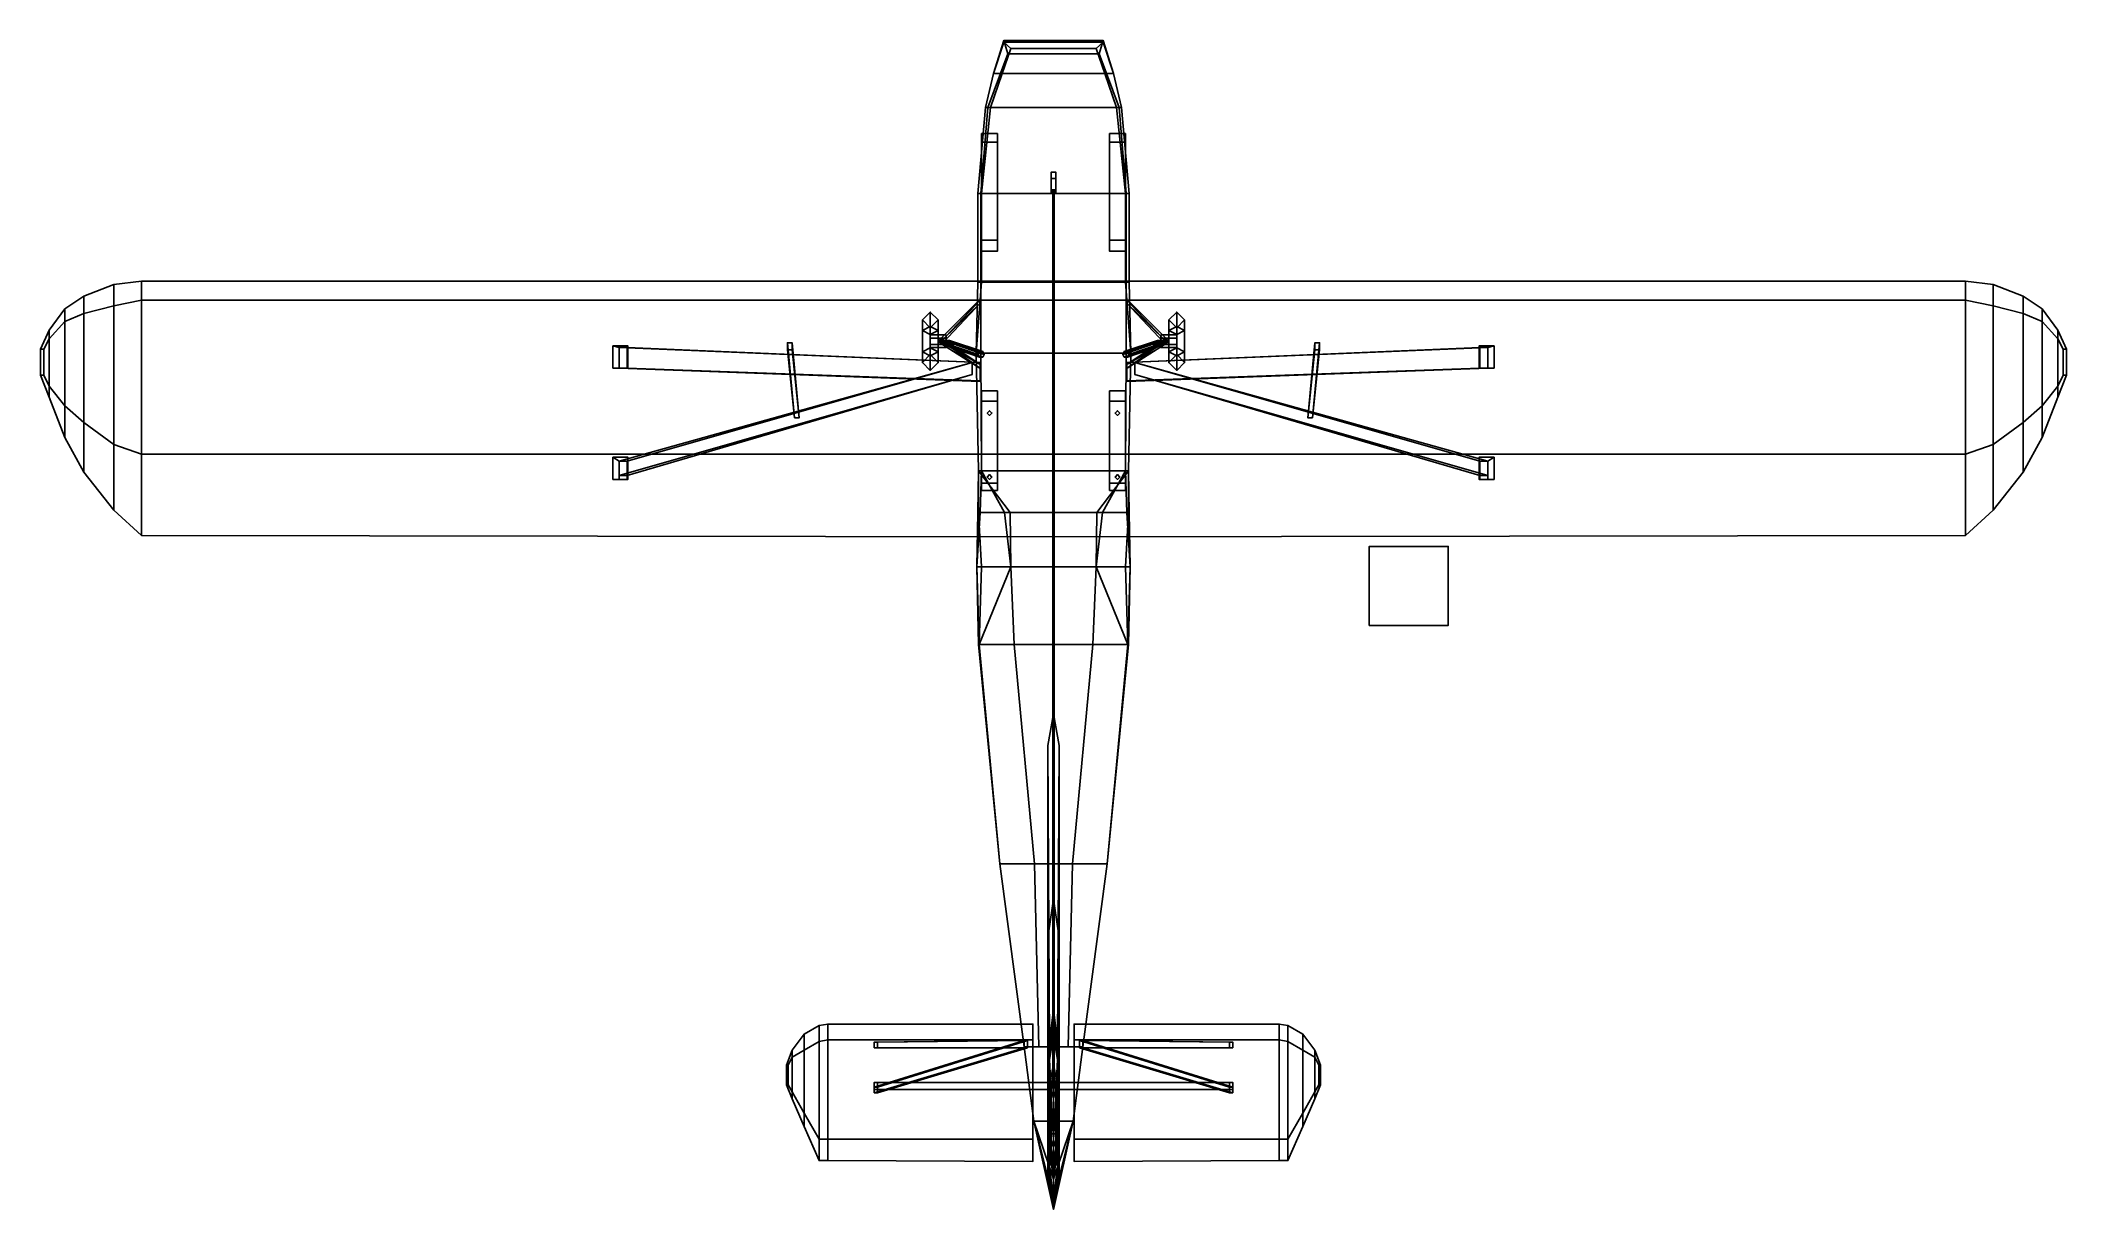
# Model space of a CAD drawing. Header units: millimetres. Extents: x -12.8 to 12.8, y -7.4 to 7.4.
import ezdxf

# ---------------------------------------------------------------- set-up
doc = ezdxf.new("R2010")
doc.units = ezdxf.units.MM
for name, color, linetype in [('wheels', 2, 'Continuous'), ('wing1', 1, 'Continuous'), ('wing2', 5, 'Continuous')]:
    doc.layers.add(name, color=color, linetype=linetype)

msp = doc.modelspace()

# ---------------------------------------------------------------- linework, layer by layer
for points in [[(-0.63, 7.39, 1.43), (-0.63, 7.41, 1.2), (-0.76, 6.99, 0.97), (-0.76, 6.99, 1.71)], [(-0.63, 7.41, 1.2), (-0.58, 7.24, 0.92), (-0.67, 6.99, 0.76), (-0.76, 6.99, 0.97)], [(-0.54, 7.31, 1.68), (-0.63, 7.39, 1.43), (-0.76, 6.99, 1.71), (-0.65, 6.99, 2.08)], [(0.67, 6.99, 0.76), (-0.67, 6.99, 0.76), (-0.58, 7.24, 0.92), (0.58, 7.24, 0.92)], [(0.54, 7.31, 1.68), (-0.54, 7.31, 1.68), (-0.65, 6.99, 2.08), (0.65, 6.99, 2.08)], [(0.63, 7.41, 1.2), (-0.63, 7.41, 1.2), (-0.63, 7.39, 1.43), (0.63, 7.39, 1.43)], [(0.58, 7.24, 0.92), (-0.58, 7.24, 0.92), (-0.63, 7.41, 1.2), (0.63, 7.41, 1.2)], [(0.63, 7.39, 1.43), (-0.63, 7.39, 1.43), (-0.54, 7.31, 1.68), (0.54, 7.31, 1.68)], [(0.65, 6.99, 2.08), (0.76, 6.99, 1.71), (0.63, 7.39, 1.43), (0.54, 7.31, 1.68)], [(0.76, 6.99, 0.97), (0.67, 6.99, 0.76), (0.58, 7.24, 0.92), (0.63, 7.41, 1.2)], [(0.76, 6.99, 1.71), (0.76, 6.99, 0.97), (0.63, 7.41, 1.2), (0.63, 7.39, 1.43)], [(-0.76, 6.99, 1.71), (-0.76, 6.99, 0.97), (-0.86, 6.56, 0.97), (-0.86, 6.56, 1.71)], [(-0.76, 6.99, 0.97), (-0.67, 6.99, 0.76), (-0.83, 6.56, 0.63), (-0.86, 6.56, 0.97)], [(-0.65, 6.99, 2.08), (-0.76, 6.99, 1.71), (-0.86, 6.56, 1.71), (-0.8, 6.56, 2.3)], [(0.83, 6.56, 0.63), (-0.83, 6.56, 0.63), (-0.67, 6.99, 0.76), (0.67, 6.99, 0.76)], [(0.65, 6.99, 2.08), (-0.65, 6.99, 2.08), (-0.8, 6.56, 2.3), (0.8, 6.56, 2.3)], [(0.8, 6.56, 2.3), (0.86, 6.56, 1.71), (0.76, 6.99, 1.71), (0.65, 6.99, 2.08)], [(0.86, 6.56, 0.97), (0.83, 6.56, 0.63), (0.67, 6.99, 0.76), (0.76, 6.99, 0.97)], [(0.86, 6.56, 1.71), (0.86, 6.56, 0.97), (0.76, 6.99, 0.97), (0.76, 6.99, 1.71)], [(-0.86, 6.56, 1.71), (-0.86, 6.56, 0.97), (-0.96, 5.47, 1.02), (-0.96, 5.47, 2.09)], [(-0.86, 6.56, 0.97), (-0.83, 6.56, 0.63), (-0.92, 5.47, 0.54), (-0.96, 5.47, 1.02)], [(-0.8, 6.56, 2.3), (-0.86, 6.56, 1.71), (-0.96, 5.47, 2.09), (-0.91, 5.47, 2.5)], [(-0.83, 6.56, 0.63), (0.83, 6.56, 0.63), (0.92, 5.47, 0.54), (-0.92, 5.47, 0.54)], [(-0.91, 5.47, 2.5), (0.91, 5.47, 2.5), (0.8, 6.56, 2.3), (-0.8, 6.56, 2.3)], [(0.91, 5.47, 2.5), (0.96, 5.47, 2.09), (0.86, 6.56, 1.71), (0.8, 6.56, 2.3)], [(0.96, 5.47, 1.02), (0.92, 5.47, 0.54), (0.83, 6.56, 0.63), (0.86, 6.56, 0.97)], [(0.96, 5.47, 2.09), (0.96, 5.47, 1.02), (0.86, 6.56, 0.97), (0.86, 6.56, 1.71)], [(-0.91, 6.12, 0.43), (-0.91, 4.88, 0.43), (-0.91, 4.74, 0.54), (-0.91, 6.23, 0.54)], [(-0.91, 6.23, 0.54), (-0.91, 4.74, 0.54), (-0.71, 4.74, 0.54), (-0.71, 6.23, 0.54)], [(-0.71, 6.23, 0.54), (-0.71, 6.12, 0.43), (-0.91, 6.12, 0.43), (-0.91, 6.23, 0.54)], [(-0.71, 4.74, 0.54), (-0.71, 4.88, 0.43), (-0.71, 6.12, 0.43), (-0.71, 6.23, 0.54)], [(0.91, 6.23, 0.54), (0.91, 6.12, 0.43), (0.71, 6.12, 0.43), (0.71, 6.23, 0.54)], [(0.71, 6.12, 0.43), (0.71, 4.88, 0.43), (0.71, 4.74, 0.54), (0.71, 6.23, 0.54)], [(0.71, 6.23, 0.54), (0.71, 4.74, 0.54), (0.91, 4.74, 0.54), (0.91, 6.23, 0.54)], [(0.91, 4.74, 0.54), (0.91, 4.88, 0.43), (0.91, 6.12, 0.43), (0.91, 6.23, 0.54)], [(-0.71, 6.12, 0.43), (-0.71, 4.88, 0.43), (-0.91, 4.88, 0.43), (-0.91, 6.12, 0.43)], [(0.91, 6.12, 0.43), (0.91, 4.88, 0.43), (0.71, 4.88, 0.43), (0.71, 6.12, 0.43)], [(-0.03, 5.74, 2.45), (-0.03, 5.47, 2.48), (-0.03, 5.52, 2.55), (-0.03, 5.66, 2.54)], [(0.03, 5.66, 2.54), (0.03, 5.74, 2.45), (-0.03, 5.74, 2.45), (-0.03, 5.66, 2.54)], [(-0.03, 5.66, 2.54), (-0.03, 5.52, 2.55), (0.03, 5.52, 2.55), (0.03, 5.66, 2.54)], [(0.03, 5.52, 2.55), (0.03, 5.47, 2.48), (0.03, 5.74, 2.45), (0.03, 5.66, 2.54)], [(-0.96, 5.47, 1.02), (-0.92, 5.47, 0.54), (-0.92, 4.35, 0.54), (-0.96, 4.35, 1.04)], [(-0.96, 5.47, 2.09), (-0.96, 5.47, 1.02), (-0.96, 4.35, 1.04), (-0.96, 4.35, 2.11)], [(-0.91, 5.47, 2.5), (-0.96, 5.47, 2.09), (-0.96, 4.35, 2.11), (-0.91, 4.35, 2.52)], [(-0.92, 5.47, 0.54), (0.92, 5.47, 0.54), (0.92, 4.35, 0.54), (-0.92, 4.35, 0.54)], [(-0.91, 4.35, 2.52), (0.91, 4.35, 2.52), (0.91, 5.47, 2.5), (-0.91, 5.47, 2.5)], [(-0.03, 5.52, 2.55), (-0.03, 5.47, 2.48), (0.03, 5.47, 2.48), (0.03, 5.52, 2.55)], [(0, 5.52, 2.55), (-0.01, 5.52, 2.54), (-0.01, -5.74, 4.45), (0, -5.74, 4.46)], [(-0.01, 5.52, 2.54), (0, 5.52, 2.53), (0, -5.74, 4.44), (-0.01, -5.74, 4.45)], [(0.01, 5.52, 2.54), (0, 5.52, 2.55), (0, -5.74, 4.46), (0.01, -5.74, 4.45)], [(0, 5.52, 2.53), (0.01, 5.52, 2.54), (0.01, -5.74, 4.45), (0, -5.74, 4.44)], [(0.91, 4.35, 2.52), (0.96, 4.35, 2.11), (0.96, 5.47, 2.09), (0.91, 5.47, 2.5)], [(0.96, 4.35, 1.04), (0.92, 4.35, 0.54), (0.92, 5.47, 0.54), (0.96, 5.47, 1.02)], [(0.96, 4.35, 2.11), (0.96, 4.35, 1.04), (0.96, 5.47, 1.02), (0.96, 5.47, 2.09)], [(-0.91, 4.74, 0.54), (-0.91, 4.88, 0.43), (-0.71, 4.88, 0.43), (-0.71, 4.74, 0.54)], [(0.71, 4.74, 0.54), (0.71, 4.88, 0.43), (0.91, 4.88, 0.43), (0.91, 4.74, 0.54)], [(-0.96, 4.35, 1.04), (-0.92, 4.35, 0.54), (-0.92, 3.45, 0.54), (-0.98, 3.45, 0.99)], [(-0.96, 4.35, 2.11), (-0.96, 4.35, 1.04), (-0.98, 3.45, 0.99), (-0.98, 3.45, 2.14)], [(-0.91, 4.35, 2.52), (-0.96, 4.35, 2.11), (-0.98, 3.45, 2.14), (-0.98, 3.45, 2.52)], [(-0.98, 3.45, 2.52), (0.98, 3.45, 2.52), (0.91, 4.35, 2.52), (-0.91, 4.35, 2.52)], [(-0.92, 4.35, 0.54), (0.92, 4.35, 0.54), (0.92, 3.45, 0.54), (-0.92, 3.45, 0.54)], [(0.98, 3.45, 2.52), (0.98, 3.45, 2.14), (0.96, 4.35, 2.11), (0.91, 4.35, 2.52)], [(0.98, 3.45, 0.99), (0.92, 3.45, 0.54), (0.92, 4.35, 0.54), (0.96, 4.35, 1.04)], [(0.98, 3.45, 2.14), (0.98, 3.45, 0.99), (0.96, 4.35, 1.04), (0.96, 4.35, 2.11)], [(-0.98, 3.45, 2.14), (-0.98, 3.45, 0.99), (-0.95, 1.96, 0.97), (-0.95, 1.96, 1.94)], [(-0.98, 3.45, 0.99), (-0.92, 3.45, 0.54), (-0.91, 1.96, 0.53), (-0.95, 1.96, 0.97)], [(-0.98, 3.45, 2.52), (-0.98, 3.45, 2.14), (-0.95, 1.96, 1.94), (-0.95, 1.96, 2.33)], [(-0.95, 1.96, 2.33), (0.95, 1.96, 2.33), (0.98, 3.45, 2.52), (-0.98, 3.45, 2.52)], [(-0.92, 3.45, 0.54), (0.92, 3.45, 0.54), (0.91, 1.96, 0.53), (-0.91, 1.96, 0.53)], [(0.95, 1.96, 0.97), (0.91, 1.96, 0.53), (0.92, 3.45, 0.54), (0.98, 3.45, 0.99)], [(0.95, 1.96, 1.94), (0.95, 1.96, 0.97), (0.98, 3.45, 0.99), (0.98, 3.45, 2.14)], [(0.95, 1.96, 2.33), (0.95, 1.96, 1.94), (0.98, 3.45, 2.14), (0.98, 3.45, 2.52)], [(-0.91, 2.84, 0.42), (-0.91, 1.8, 0.42), (-0.91, 1.71, 0.46), (-0.91, 2.97, 0.46)], [(-0.71, 2.97, 0.46), (-0.71, 2.84, 0.42), (-0.91, 2.84, 0.42), (-0.91, 2.97, 0.46)], [(-0.91, 2.97, 0.46), (-0.91, 1.71, 0.46), (-0.71, 1.71, 0.46), (-0.71, 2.97, 0.46)], [(-0.71, 2.84, 0.42), (-0.71, 1.8, 0.42), (-0.91, 1.8, 0.42), (-0.91, 2.84, 0.42)], [(-0.71, 1.71, 0.46), (-0.71, 1.8, 0.42), (-0.71, 2.84, 0.42), (-0.71, 2.97, 0.46)], [(0.71, 2.84, 0.42), (0.71, 1.8, 0.42), (0.71, 1.71, 0.46), (0.71, 2.97, 0.46)], [(0.91, 2.97, 0.46), (0.91, 2.84, 0.42), (0.71, 2.84, 0.42), (0.71, 2.97, 0.46)], [(0.71, 2.97, 0.46), (0.71, 1.71, 0.46), (0.91, 1.71, 0.46), (0.91, 2.97, 0.46)], [(0.91, 2.84, 0.42), (0.91, 1.8, 0.42), (0.71, 1.8, 0.42), (0.71, 2.84, 0.42)], [(0.91, 1.71, 0.46), (0.91, 1.8, 0.42), (0.91, 2.84, 0.42), (0.91, 2.97, 0.46)], [(-0.81, 2.72, 0.46), (-0.84, 2.69, 0.46), (-0.84, 2.69, 0.54), (-0.81, 2.72, 0.54)], [(-0.84, 2.69, 0.46), (-0.81, 2.66, 0.46), (-0.81, 2.66, 0.54), (-0.84, 2.69, 0.54)], [(-0.78, 2.69, 0.46), (-0.81, 2.72, 0.46), (-0.81, 2.72, 0.54), (-0.78, 2.69, 0.54)], [(-0.81, 2.66, 0.46), (-0.78, 2.69, 0.46), (-0.78, 2.69, 0.54), (-0.81, 2.66, 0.54)], [(0.81, 2.72, 0.46), (0.78, 2.69, 0.46), (0.78, 2.69, 0.54), (0.81, 2.72, 0.54)], [(0.78, 2.69, 0.46), (0.81, 2.66, 0.46), (0.81, 2.66, 0.54), (0.78, 2.69, 0.54)], [(0.84, 2.69, 0.46), (0.81, 2.72, 0.46), (0.81, 2.72, 0.54), (0.84, 2.69, 0.54)], [(0.81, 2.66, 0.46), (0.84, 2.69, 0.46), (0.84, 2.69, 0.54), (0.81, 2.66, 0.54)], [(-0.95, 1.96, 1.94), (-0.95, 1.96, 0.97), (-0.96, 1.43, 1.03), (-0.95, 1.43, 2.23)], [(-0.95, 1.96, 0.97), (-0.91, 1.96, 0.53), (-0.93, 1.43, 0.63), (-0.96, 1.43, 1.03)], [(-0.95, 1.96, 2.33), (-0.95, 1.96, 1.94), (-0.95, 1.43, 2.23), (-0.55, 1.43, 2.29)], [(-0.55, 1.43, 2.29), (0.55, 1.43, 2.29), (0.95, 1.96, 2.33), (-0.95, 1.96, 2.33)], [(-0.91, 1.96, 0.53), (-0.91, 1.96, 0.53), (-0.62, 1.43, 0.6), (-0.93, 1.43, 0.63)], [(-0.91, 1.96, 0.53), (0.91, 1.96, 0.53), (0.62, 1.43, 0.6), (-0.62, 1.43, 0.6)], [(-0.91, 1.71, 0.46), (-0.91, 1.8, 0.42), (-0.71, 1.8, 0.42), (-0.71, 1.71, 0.46)], [(-0.81, 1.91, 0.46), (-0.84, 1.88, 0.46), (-0.84, 1.88, 0.56), (-0.81, 1.91, 0.56)], [(-0.84, 1.88, 0.46), (-0.81, 1.85, 0.46), (-0.81, 1.85, 0.56), (-0.84, 1.88, 0.56)], [(-0.78, 1.88, 0.46), (-0.81, 1.91, 0.46), (-0.81, 1.91, 0.56), (-0.78, 1.88, 0.56)], [(-0.81, 1.85, 0.46), (-0.78, 1.88, 0.46), (-0.78, 1.88, 0.56), (-0.81, 1.85, 0.56)], [(0.55, 1.43, 2.29), (0.95, 1.43, 2.23), (0.95, 1.96, 1.94), (0.95, 1.96, 2.33)], [(0.93, 1.43, 0.63), (0.62, 1.43, 0.6), (0.91, 1.96, 0.53)], [(0.71, 1.71, 0.46), (0.71, 1.8, 0.42), (0.91, 1.8, 0.42), (0.91, 1.71, 0.46)], [(0.81, 1.91, 0.46), (0.78, 1.88, 0.46), (0.78, 1.88, 0.56), (0.81, 1.91, 0.56)], [(0.78, 1.88, 0.46), (0.81, 1.85, 0.46), (0.81, 1.85, 0.56), (0.78, 1.88, 0.56)], [(0.84, 1.88, 0.46), (0.81, 1.91, 0.46), (0.81, 1.91, 0.56), (0.84, 1.88, 0.56)], [(0.81, 1.85, 0.46), (0.84, 1.88, 0.46), (0.84, 1.88, 0.56), (0.81, 1.85, 0.56)], [(0.96, 1.43, 1.03), (0.93, 1.43, 0.63), (0.91, 1.96, 0.53), (0.95, 1.96, 0.97)], [(0.95, 1.43, 2.23), (0.96, 1.43, 1.03), (0.95, 1.96, 0.97), (0.95, 1.96, 1.94)], [(-0.95, 1.43, 2.23), (-0.96, 1.43, 1.03), (-0.97, 0.74, 1.05), (-0.97, 0.74, 2.06)], [(-0.96, 1.43, 1.03), (-0.93, 1.43, 0.63), (-0.97, 0.74, 0.8), (-0.97, 0.74, 1.05)], [(-0.93, 1.43, 0.63), (-0.62, 1.43, 0.6), (-0.54, 0.74, 0.71), (-0.97, 0.74, 0.8)], [(-0.95, 1.43, 2.23), (-0.95, 1.43, 2.23), (-0.97, 0.74, 2.06), (-0.91, 0.74, 2.19)], [(-0.55, 1.43, 2.29), (-0.95, 1.43, 2.23), (-0.91, 0.74, 2.19), (-0.54, 0.74, 2.25)], [(-0.62, 1.43, 0.6), (0.62, 1.43, 0.6), (0.54, 0.74, 0.71), (-0.54, 0.74, 0.71)], [(-0.54, 0.74, 2.25), (0.54, 0.74, 2.25), (0.55, 1.43, 2.29), (-0.55, 1.43, 2.29)], [(0.97, 0.74, 0.8), (0.54, 0.74, 0.71), (0.62, 1.43, 0.6), (0.93, 1.43, 0.63)], [(0.54, 0.74, 2.25), (0.91, 0.74, 2.19), (0.95, 1.43, 2.23), (0.55, 1.43, 2.29)], [(0.91, 0.74, 2.19), (0.97, 0.74, 2.06), (0.95, 1.43, 2.23)], [(0.97, 0.74, 1.05), (0.97, 0.74, 0.8), (0.93, 1.43, 0.63), (0.96, 1.43, 1.03)], [(0.97, 0.74, 2.06), (0.97, 0.74, 1.05), (0.96, 1.43, 1.03), (0.95, 1.43, 2.23)], [(5, 1, -10), (5, 1, -11), (4, 1, -11), (4, 1, -10)], [(5, 1, -11), (5, 0, -11), (4, 0, -11), (4, 1, -11)], [(4, 1, -11), (4, 0, -11), (4, 0, -10), (4, 1, -10)], [(4, 1, -10), (4, 0, -10), (5, 0, -10), (5, 1, -10)], [(5, 0, -10), (5, 0, -11), (5, 1, -11), (5, 1, -10)], [(-0.97, 0.74, 1.05), (-0.97, 0.74, 0.8), (-0.94, -0.24, 0.96), (-0.94, -0.24, 1.21)], [(-0.97, 0.74, 0.8), (-0.54, 0.74, 0.71), (-0.94, -0.24, 0.82), (-0.94, -0.24, 0.96)], [(-0.97, 0.74, 2.06), (-0.97, 0.74, 1.05), (-0.94, -0.24, 1.21), (-0.95, -0.24, 2.04)], [(-0.91, 0.74, 2.19), (-0.97, 0.74, 2.06), (-0.95, -0.24, 2.04), (-0.94, -0.24, 2.18)], [(0.94, -0.24, 0.82), (-0.94, -0.24, 0.82), (-0.54, 0.74, 0.71), (0.54, 0.74, 0.71)], [(-0.54, 0.74, 2.25), (-0.91, 0.74, 2.19), (-0.94, -0.24, 2.18), (-0.5, -0.24, 2.23)], [(-0.5, -0.24, 2.23), (0.5, -0.24, 2.23), (0.54, 0.74, 2.25), (-0.54, 0.74, 2.25)], [(0.5, -0.24, 2.23), (0.94, -0.24, 2.18), (0.91, 0.74, 2.19), (0.54, 0.74, 2.25)], [(0.94, -0.24, 0.96), (0.94, -0.24, 0.82), (0.54, 0.74, 0.71), (0.97, 0.74, 0.8)], [(0.94, -0.24, 2.18), (0.95, -0.24, 2.04), (0.97, 0.74, 2.06), (0.91, 0.74, 2.19)], [(0.94, -0.24, 1.21), (0.94, -0.24, 0.96), (0.97, 0.74, 0.8), (0.97, 0.74, 1.05)], [(0.95, -0.24, 2.04), (0.94, -0.24, 1.21), (0.97, 0.74, 1.05), (0.97, 0.74, 2.06)], [(4, 0, -10), (4, 0, -11), (5, 0, -11), (5, 0, -10)], [(-0.94, -0.24, 2.18), (-0.95, -0.24, 2.04), (-0.68, -3.02, 2.15)], [(-0.95, -0.24, 2.04), (-0.94, -0.24, 1.21), (-0.68, -3.02, 1.6), (-0.68, -3.02, 2.15)], [(-0.94, -0.24, 0.96), (-0.94, -0.24, 0.82), (-0.68, -3.02, 1.05)], [(-0.94, -0.24, 1.21), (-0.94, -0.24, 0.96), (-0.68, -3.02, 1.05), (-0.68, -3.02, 1.6)], [(-0.5, -0.24, 2.23), (-0.94, -0.24, 2.18), (-0.68, -3.02, 2.15), (-0.24, -3.02, 2.21)], [(-0.94, -0.24, 0.82), (0.94, -0.24, 0.82), (0.68, -3.02, 1.05), (-0.68, -3.02, 1.05)], [(-0.24, -3.02, 2.21), (0.24, -3.02, 2.21), (0.5, -0.24, 2.23), (-0.5, -0.24, 2.23)], [(0.24, -3.02, 2.21), (0.68, -3.02, 2.15), (0.94, -0.24, 2.18), (0.5, -0.24, 2.23)], [(0.68, -3.02, 1.6), (0.68, -3.02, 1.05), (0.94, -0.24, 0.96), (0.94, -0.24, 1.21)], [(0.68, -3.02, 2.15), (0.68, -3.02, 1.6), (0.94, -0.24, 1.21), (0.95, -0.24, 2.04)], [(0.68, -3.02, 1.05), (0.68, -3.02, 1.05), (0.94, -0.24, 0.82), (0.94, -0.24, 0.96)], [(0.68, -3.02, 2.15), (0.68, -3.02, 2.15), (0.95, -0.24, 2.04), (0.94, -0.24, 2.18)], [(0, -3.47, 2.71), (0, -1.12, 2.21), (-0.07, -1.52, 2.21), (-0.06, -3.87, 2.71)], [(0.06, -3.87, 2.71), (0.07, -1.52, 2.21), (0, -1.12, 2.21), (0, -3.47, 2.71)], [(-0.07, -1.52, 2.21), (-0.07, -6.94, 2.21), (-0.06, -6.92, 2.71), (-0.06, -3.87, 2.71)], [(0.06, -6.92, 2.71), (0.07, -6.94, 2.21), (0.07, -1.52, 2.21), (0.06, -3.87, 2.71)], [(-0.68, -3.02, 1.05), (0.68, -3.02, 1.05), (0.37, -5.34, 1.23), (-0.37, -5.34, 1.23)], [(-0.68, -3.02, 2.15), (-0.68, -3.02, 1.05), (-0.37, -5.34, 1.23), (-0.37, -5.34, 2.21)], [(-0.24, -3.02, 2.21), (-0.68, -3.02, 2.15), (-0.37, -5.34, 2.21), (-0.185, -5.34, 2.21)], [(-0.185, -5.34, 2.21), (0.185, -5.34, 2.21), (0.24, -3.02, 2.21), (-0.24, -3.02, 2.21)], [(0.185, -5.34, 2.21), (0.37, -5.34, 2.21), (0.68, -3.02, 2.15), (0.24, -3.02, 2.21)], [(0.37, -5.34, 2.21), (0.37, -5.34, 1.23), (0.68, -3.02, 1.05), (0.68, -3.02, 2.15)], [(0, -4.87, 3.12), (0, -3.47, 2.71), (-0.06, -3.87, 2.71), (-0.05, -5.27, 3.12)], [(0.05, -5.27, 3.12), (0.06, -3.87, 2.71), (0, -3.47, 2.71), (0, -4.87, 3.12)], [(-0.06, -3.87, 2.71), (-0.06, -6.92, 2.71), (-0.05, -6.9, 3.12), (-0.05, -5.27, 3.12)], [(0.05, -6.9, 3.12), (0.06, -6.92, 2.71), (0.06, -3.87, 2.71), (0.05, -5.27, 3.12)], [(0, -5.02, 3.2), (0, -4.87, 3.12), (-0.05, -5.27, 3.12), (-0.05, -5.42, 3.2)], [(0.05, -5.42, 3.2), (0.05, -5.27, 3.12), (0, -4.87, 3.12), (0, -5.02, 3.2)], [(0, -5.2, 3.39), (0, -5.02, 3.2), (-0.05, -5.42, 3.2), (-0.05, -5.5, 3.39)], [(0.05, -5.5, 3.39), (0.05, -5.42, 3.2), (0, -5.02, 3.2), (0, -5.2, 3.39)], [(-0.37, -5.34, 2.21), (-0.37, -5.34, 1.23), (-0.25, -6.28, 1.32), (-0.25, -6.28, 2.22)], [(-0.37, -5.34, 1.23), (0.37, -5.34, 1.23), (0.25, -6.28, 1.32), (-0.25, -6.28, 1.32)], [(-0.25, -6.28, 2.22), (0.25, -6.28, 2.22), (0.37, -5.34, 2.21), (-0.37, -5.34, 2.21)], [(0, -5.56, 4.22), (0, -5.2, 3.39), (-0.05, -5.5, 3.39), (-0.04, -5.76, 4.22)], [(-0.05, -5.27, 3.12), (-0.05, -6.9, 3.12), (-0.05, -6.9, 3.2), (-0.05, -5.42, 3.2)], [(0.04, -5.76, 4.22), (0.05, -5.5, 3.39), (0, -5.2, 3.39), (0, -5.56, 4.22)], [(0.05, -6.9, 3.2), (0.05, -6.9, 3.12), (0.05, -5.27, 3.12), (0.05, -5.42, 3.2)], [(0.25, -6.28, 2.22), (0.25, -6.28, 1.32), (0.37, -5.34, 1.23), (0.37, -5.34, 2.21)], [(-0.05, -5.42, 3.2), (-0.05, -6.9, 3.2), (-0.05, -6.87, 3.39), (-0.05, -5.5, 3.39)], [(-0.05, -5.5, 3.39), (-0.05, -6.87, 3.39), (-0.04, -6.73, 4.22), (-0.04, -5.76, 4.22)], [(0, -5.68, 4.51), (0, -5.56, 4.22), (-0.04, -5.76, 4.22), (-0.03, -5.84, 4.51)], [(0.03, -5.84, 4.51), (0.04, -5.76, 4.22), (0, -5.56, 4.22), (0, -5.68, 4.51)], [(0.04, -6.73, 4.22), (0.05, -6.87, 3.39), (0.05, -5.5, 3.39), (0.04, -5.76, 4.22)], [(0.05, -6.87, 3.39), (0.05, -6.9, 3.2), (0.05, -5.42, 3.2), (0.05, -5.5, 3.39)], [(-0.04, -5.76, 4.22), (-0.04, -6.73, 4.22), (-0.03, -6.68, 4.51), (-0.03, -5.84, 4.51)], [(0, -5.76, 4.67), (0, -5.68, 4.51), (-0.03, -5.84, 4.51), (-0.03, -5.9, 4.67)], [(0, -5.89, 4.83), (0, -5.76, 4.67), (-0.03, -5.9, 4.67), (-0.03, -5.99, 4.83)], [(-0.03, -5.84, 4.51), (-0.03, -6.68, 4.51), (-0.03, -6.63, 4.67), (-0.03, -5.9, 4.67)], [(0, -6.16, 4.97), (0, -5.89, 4.83), (-0.03, -5.99, 4.83), (-0.02, -6.16, 4.94)], [(-0.03, -5.9, 4.67), (-0.03, -6.63, 4.67), (-0.03, -6.52, 4.83), (-0.03, -5.99, 4.83)], [(0.03, -5.9, 4.67), (0.03, -5.84, 4.51), (0, -5.68, 4.51), (0, -5.76, 4.67)], [(0.03, -5.99, 4.83), (0.03, -5.9, 4.67), (0, -5.76, 4.67), (0, -5.89, 4.83)], [(0.02, -6.16, 4.94), (0.03, -5.99, 4.83), (0, -5.89, 4.83), (0, -6.16, 4.97)], [(0.03, -6.68, 4.51), (0.04, -6.73, 4.22), (0.04, -5.76, 4.22), (0.03, -5.84, 4.51)], [(0.03, -6.63, 4.67), (0.03, -6.68, 4.51), (0.03, -5.84, 4.51), (0.03, -5.9, 4.67)], [(0.03, -6.52, 4.83), (0.03, -6.63, 4.67), (0.03, -5.9, 4.67), (0.03, -5.99, 4.83)], [(-0.06, -5.92, 1.3), (-0.06, -6.14, 1.18), (-0.06, -6.26, 1.22), (-0.06, -6.26, 1.33)], [(-0.06, -6.14, 1.18), (-0.06, -6.31, 1.06), (-0.06, -6.35, 1.06), (-0.06, -6.26, 1.22)], [(-0.03, -5.99, 4.83), (-0.03, -6.52, 4.83), (-0.02, -6.37, 4.94), (-0.02, -6.16, 4.94)], [(0.02, -6.37, 4.94), (0.03, -6.52, 4.83), (0.03, -5.99, 4.83), (0.02, -6.16, 4.94)], [(0.06, -5.92, 1.3), (0.06, -6.14, 1.18), (0.06, -6.26, 1.22), (0.06, -6.26, 1.33)], [(0.06, -6.14, 1.18), (0.06, -6.31, 1.06), (0.06, -6.35, 1.06), (0.06, -6.26, 1.22)], [(-0.25, -6.28, 2.22), (-0.25, -6.28, 1.32), (0, -7.01, 1.62), (0, -7.4, 2.22)], [(-0.25, -6.28, 1.32), (0.25, -6.28, 1.32), (0, -7.01, 1.62)], [(0, -7.28, 2.22), (0, -7.28, 2.22), (0.25, -6.28, 2.22), (-0.25, -6.28, 2.22)], [(-0.02, -6.37, 4.94), (-0.03, -6.52, 4.83), (0, -6.61, 4.83), (0, -6.37, 4.97)], [(-0.02, -6.16, 4.94), (-0.02, -6.37, 4.94), (0, -6.37, 4.97), (0, -6.16, 4.97)], [(0, -6.16, 4.97), (0, -6.37, 4.97), (0.02, -6.37, 4.94), (0.02, -6.16, 4.94)], [(0, -7.4, 2.22), (0, -7.01, 1.62), (0.25, -6.28, 1.32), (0.25, -6.28, 2.22)], [(0, -6.37, 4.97), (0, -6.61, 4.83), (0.03, -6.52, 4.83), (0.02, -6.37, 4.94)], [(-0.03, -6.52, 4.83), (-0.03, -6.63, 4.67), (0, -6.78, 4.67), (0, -6.61, 4.83)], [(-0.03, -6.63, 4.67), (-0.03, -6.68, 4.51), (0, -6.89, 4.51), (0, -6.78, 4.67)], [(0, -6.61, 4.83), (0, -6.78, 4.67), (0.03, -6.63, 4.67), (0.03, -6.52, 4.83)], [(0, -6.78, 4.67), (0, -6.89, 4.51), (0.03, -6.68, 4.51), (0.03, -6.63, 4.67)], [(-0.06, -6.92, 2.71), (-0.07, -6.94, 2.21), (0, -7.4, 2.21), (0, -7.37, 2.71)], [(-0.05, -6.9, 3.12), (-0.06, -6.92, 2.71), (0, -7.37, 2.71), (0, -7.31, 3.12)], [(-0.04, -6.73, 4.22), (-0.05, -6.87, 3.39), (0, -7.26, 3.39), (0, -7.03, 4.22)], [(-0.05, -6.87, 3.39), (-0.05, -6.9, 3.2), (0, -7.3, 3.2), (0, -7.26, 3.39)], [(-0.05, -6.9, 3.2), (-0.05, -6.9, 3.12), (0, -7.31, 3.12), (0, -7.3, 3.2)], [(-0.03, -6.68, 4.51), (-0.04, -6.73, 4.22), (0, -7.03, 4.22), (0, -6.89, 4.51)], [(0, -6.89, 4.51), (0, -7.03, 4.22), (0.04, -6.73, 4.22), (0.03, -6.68, 4.51)], [(0, -7.03, 4.22), (0, -7.26, 3.39), (0.05, -6.87, 3.39), (0.04, -6.73, 4.22)], [(0, -7.26, 3.39), (0, -7.3, 3.2), (0.05, -6.9, 3.2), (0.05, -6.87, 3.39)], [(0, -7.31, 3.12), (0, -7.37, 2.71), (0.06, -6.92, 2.71), (0.05, -6.9, 3.12)], [(0, -7.3, 3.2), (0, -7.31, 3.12), (0.05, -6.9, 3.12), (0.05, -6.9, 3.2)], [(0, -7.37, 2.71), (0, -7.4, 2.21), (0.07, -6.94, 2.21), (0.06, -6.92, 2.71)]]:
    msp.add_3dface(points)
at = {"layer": 'wheels'}
for points in [[(-1.56, 3.785, 0.01), (-1.66, 3.735, 0.096), (-1.66, 3.87, 0.33), (-1.56, 3.97, 0.33)], [(-1.56, 3.97, 0.33), (-1.66, 3.87, 0.33), (-1.66, 3.735, 0.564), (-1.56, 3.785, 0.65)], [(-1.66, 3.735, 0.096), (-1.56, 3.685, 0.183), (-1.56, 3.77, 0.33), (-1.66, 3.87, 0.33)], [(-1.66, 3.87, 0.33), (-1.56, 3.77, 0.33), (-1.56, 3.685, 0.477), (-1.66, 3.735, 0.564)], [(-1.46, 3.735, 0.096), (-1.56, 3.785, 0.01), (-1.56, 3.97, 0.33), (-1.46, 3.87, 0.33)], [(-1.46, 3.87, 0.33), (-1.56, 3.97, 0.33), (-1.56, 3.785, 0.65), (-1.46, 3.735, 0.564)], [(-1.56, 3.685, 0.183), (-1.46, 3.735, 0.096), (-1.46, 3.87, 0.33), (-1.56, 3.77, 0.33)], [(-1.56, 3.77, 0.33), (-1.46, 3.87, 0.33), (-1.46, 3.735, 0.564), (-1.56, 3.685, 0.477)], [(1.56, 3.785, 0.01), (1.46, 3.735, 0.096), (1.46, 3.87, 0.33), (1.56, 3.97, 0.33)], [(1.56, 3.97, 0.33), (1.46, 3.87, 0.33), (1.46, 3.735, 0.564), (1.56, 3.785, 0.65)], [(1.46, 3.735, 0.096), (1.56, 3.685, 0.183), (1.56, 3.77, 0.33), (1.46, 3.87, 0.33)], [(1.46, 3.87, 0.33), (1.56, 3.77, 0.33), (1.56, 3.685, 0.477), (1.46, 3.735, 0.564)], [(1.66, 3.735, 0.096), (1.56, 3.785, 0.01), (1.56, 3.97, 0.33), (1.66, 3.87, 0.33)], [(1.66, 3.87, 0.33), (1.56, 3.97, 0.33), (1.56, 3.785, 0.65), (1.66, 3.735, 0.564)], [(1.56, 3.685, 0.183), (1.66, 3.735, 0.096), (1.66, 3.87, 0.33), (1.56, 3.77, 0.33)], [(1.56, 3.77, 0.33), (1.66, 3.87, 0.33), (1.66, 3.735, 0.564), (1.56, 3.685, 0.477)], [(-1.56, 3.415, 0.01), (-1.66, 3.465, 0.096), (-1.66, 3.735, 0.096), (-1.56, 3.785, 0.01)], [(-1.56, 3.785, 0.65), (-1.66, 3.735, 0.564), (-1.66, 3.465, 0.564), (-1.56, 3.415, 0.65)], [(-1.66, 3.465, 0.096), (-1.56, 3.515, 0.183), (-1.56, 3.685, 0.183), (-1.66, 3.735, 0.096)], [(-1.66, 3.735, 0.564), (-1.56, 3.685, 0.477), (-1.56, 3.515, 0.477), (-1.66, 3.465, 0.564)], [(-1.46, 3.465, 0.096), (-1.56, 3.415, 0.01), (-1.56, 3.785, 0.01), (-1.46, 3.735, 0.096)], [(-1.46, 3.735, 0.564), (-1.56, 3.785, 0.65), (-1.56, 3.415, 0.65), (-1.46, 3.465, 0.564)], [(-1.56, 3.77, 0.33), (-1.56, 3.685, 0.477), (-1.56, 3.515, 0.477), (-1.56, 3.43, 0.33)], [(-1.56, 3.685, 0.183), (-1.56, 3.77, 0.33), (-1.56, 3.43, 0.33), (-1.56, 3.515, 0.183)], [(-1.56, 3.515, 0.183), (-1.46, 3.465, 0.096), (-1.46, 3.735, 0.096), (-1.56, 3.685, 0.183)], [(-1.56, 3.685, 0.477), (-1.46, 3.735, 0.564), (-1.46, 3.465, 0.564), (-1.56, 3.515, 0.477)], [(1.56, 3.415, 0.01), (1.46, 3.465, 0.096), (1.46, 3.735, 0.096), (1.56, 3.785, 0.01)], [(1.56, 3.785, 0.65), (1.46, 3.735, 0.564), (1.46, 3.465, 0.564), (1.56, 3.415, 0.65)], [(1.46, 3.465, 0.096), (1.56, 3.515, 0.183), (1.56, 3.685, 0.183), (1.46, 3.735, 0.096)], [(1.46, 3.735, 0.564), (1.56, 3.685, 0.477), (1.56, 3.515, 0.477), (1.46, 3.465, 0.564)], [(1.66, 3.465, 0.096), (1.56, 3.415, 0.01), (1.56, 3.785, 0.01), (1.66, 3.735, 0.096)], [(1.66, 3.735, 0.564), (1.56, 3.785, 0.65), (1.56, 3.415, 0.65), (1.66, 3.465, 0.564)], [(1.56, 3.77, 0.33), (1.56, 3.685, 0.477), (1.56, 3.515, 0.477), (1.56, 3.43, 0.33)], [(1.56, 3.685, 0.183), (1.56, 3.77, 0.33), (1.56, 3.43, 0.33), (1.56, 3.515, 0.183)], [(1.56, 3.515, 0.183), (1.66, 3.465, 0.096), (1.66, 3.735, 0.096), (1.56, 3.685, 0.183)], [(1.56, 3.685, 0.477), (1.66, 3.735, 0.564), (1.66, 3.465, 0.564), (1.56, 3.515, 0.477)], [(-1.66, 3.33, 0.33), (-1.56, 3.43, 0.33), (-1.56, 3.515, 0.183), (-1.66, 3.465, 0.096)], [(-1.66, 3.465, 0.564), (-1.56, 3.515, 0.477), (-1.56, 3.43, 0.33), (-1.66, 3.33, 0.33)], [(-1.56, 3.23, 0.33), (-1.66, 3.33, 0.33), (-1.66, 3.465, 0.096), (-1.56, 3.415, 0.01)], [(-1.56, 3.415, 0.65), (-1.66, 3.465, 0.564), (-1.66, 3.33, 0.33), (-1.56, 3.23, 0.33)], [(-1.56, 3.43, 0.33), (-1.46, 3.33, 0.33), (-1.46, 3.465, 0.096), (-1.56, 3.515, 0.183)], [(-1.56, 3.515, 0.477), (-1.46, 3.465, 0.564), (-1.46, 3.33, 0.33), (-1.56, 3.43, 0.33)], [(-1.46, 3.33, 0.33), (-1.56, 3.23, 0.33), (-1.56, 3.415, 0.01), (-1.46, 3.465, 0.096)], [(-1.46, 3.465, 0.564), (-1.56, 3.415, 0.65), (-1.56, 3.23, 0.33), (-1.46, 3.33, 0.33)], [(1.46, 3.33, 0.33), (1.56, 3.43, 0.33), (1.56, 3.515, 0.183), (1.46, 3.465, 0.096)], [(1.46, 3.465, 0.564), (1.56, 3.515, 0.477), (1.56, 3.43, 0.33), (1.46, 3.33, 0.33)], [(1.56, 3.23, 0.33), (1.46, 3.33, 0.33), (1.46, 3.465, 0.096), (1.56, 3.415, 0.01)], [(1.56, 3.415, 0.65), (1.46, 3.465, 0.564), (1.46, 3.33, 0.33), (1.56, 3.23, 0.33)], [(1.56, 3.43, 0.33), (1.66, 3.33, 0.33), (1.66, 3.465, 0.096), (1.56, 3.515, 0.183)], [(1.56, 3.515, 0.477), (1.66, 3.465, 0.564), (1.66, 3.33, 0.33), (1.56, 3.43, 0.33)], [(1.66, 3.33, 0.33), (1.56, 3.23, 0.33), (1.56, 3.415, 0.01), (1.66, 3.465, 0.096)], [(1.66, 3.465, 0.564), (1.56, 3.415, 0.65), (1.56, 3.23, 0.33), (1.66, 3.33, 0.33)], [(0.05, -6.26, 1.184), (0.05, -6.2, 1.08), (-0.05, -6.2, 1.08), (-0.05, -6.26, 1.184)], [(0.05, -6.2, 1.08), (0.05, -6.26, 0.976), (-0.05, -6.26, 0.976), (-0.05, -6.2, 1.08)], [(-0.05, -6.38, 1.184), (-0.05, -6.26, 1.184), (-0.05, -6.2, 1.08), (-0.05, -6.44, 1.08)], [(-0.05, -6.44, 1.08), (-0.05, -6.2, 1.08), (-0.05, -6.26, 0.976), (-0.05, -6.38, 0.976)], [(0.05, -6.38, 1.184), (0.05, -6.26, 1.184), (-0.05, -6.26, 1.184), (-0.05, -6.38, 1.184)], [(0.05, -6.26, 0.976), (0.05, -6.38, 0.976), (-0.05, -6.38, 0.976), (-0.05, -6.26, 0.976)], [(0.05, -6.44, 1.08), (0.05, -6.38, 1.184), (-0.05, -6.38, 1.184), (-0.05, -6.44, 1.08)], [(0.05, -6.38, 0.976), (0.05, -6.44, 1.08), (-0.05, -6.44, 1.08), (-0.05, -6.38, 0.976)], [(0.05, -6.26, 0.976), (0.05, -6.2, 1.08), (0.05, -6.26, 1.184), (0.05, -6.38, 0.976)], [(0.05, -6.38, 0.976), (0.05, -6.26, 1.184), (0.05, -6.38, 1.184), (0.05, -6.44, 1.08)]]:
    msp.add_3dface(points, dxfattribs=at)
at = {"layer": 'wing1'}
for points in [[(11.55, 4.36, 2.58), (0, 4.36, 2.23), (0, 4.12, 2.52), (11.55, 4.12, 2.87)], [(11.55, 4.12, 2.44), (0, 4.12, 2.07), (0, 4.36, 2.23), (11.55, 4.36, 2.58)], [(0, 4.12, 2.52), (0, 2.17, 2.52), (11.55, 2.17, 2.87), (11.55, 4.12, 2.87)], [(11.55, 2.17, 2.44), (0, 2.17, 2.07), (0, 4.12, 2.07), (11.55, 4.12, 2.44)], [(0.92, 4.14, 0.63), (1.44, 3.62, 0.32), (1.4, 3.62, 0.32), (0.92, 4.09, 0.63)], [(0.92, 4.13, 0.67), (1.44, 3.58, 0.32), (1.44, 3.62, 0.32), (0.92, 4.14, 0.63)], [(0.92, 4.09, 0.67), (1.4, 3.58, 0.32), (1.44, 3.58, 0.32), (0.92, 4.13, 0.67)], [(11.9, 4.32, 2.62), (11.55, 4.36, 2.58), (11.55, 4.12, 2.87), (11.9, 4.05, 2.87)], [(11.9, 4.05, 2.48), (11.55, 4.12, 2.44), (11.55, 4.36, 2.58), (11.9, 4.32, 2.62)], [(11.55, 4.12, 2.87), (11.55, 2.17, 2.87), (11.9, 2.29, 2.87), (11.9, 4.05, 2.87)], [(11.9, 2.29, 2.48), (11.55, 2.17, 2.44), (11.55, 4.12, 2.44), (11.9, 4.05, 2.48)], [(12.28, 4.17, 2.7), (11.9, 4.32, 2.62), (11.9, 4.05, 2.87), (12.28, 3.95, 2.88)], [(12.28, 3.95, 2.58), (11.9, 4.05, 2.48), (11.9, 4.32, 2.62), (12.28, 4.17, 2.7)], [(12.52, 4.01, 2.77), (12.28, 4.17, 2.7), (12.28, 3.95, 2.88), (12.52, 3.85, 2.89)], [(12.52, 3.85, 2.67), (12.28, 3.95, 2.58), (12.28, 4.17, 2.7), (12.52, 4.01, 2.77)], [(1.4, 3.62, 0.32), (1.4, 3.58, 0.32), (0.92, 4.09, 0.67), (0.92, 4.09, 0.63)], [(11.9, 4.05, 2.87), (11.9, 2.29, 2.87), (12.28, 2.57, 2.88), (12.28, 3.95, 2.88)], [(12.28, 2.57, 2.58), (11.9, 2.29, 2.48), (11.9, 4.05, 2.48), (12.28, 3.95, 2.58)], [(12.28, 3.95, 2.88), (12.28, 2.57, 2.88), (12.52, 2.78, 2.89), (12.52, 3.85, 2.89)], [(12.52, 2.78, 2.67), (12.28, 2.57, 2.58), (12.28, 3.95, 2.58), (12.52, 3.85, 2.67)], [(12.72, 3.74, 2.84), (12.52, 4.01, 2.77), (12.52, 3.85, 2.89), (12.72, 3.63, 2.9)], [(12.72, 3.63, 2.77), (12.52, 3.85, 2.67), (12.52, 4.01, 2.77), (12.72, 3.74, 2.84)], [(12.52, 3.85, 2.89), (12.52, 2.78, 2.89), (12.72, 3.03, 2.9), (12.72, 3.63, 2.9)], [(12.72, 3.03, 2.77), (12.52, 2.78, 2.67), (12.52, 3.85, 2.67), (12.72, 3.63, 2.77)], [(1.316, 3.61, 0.592), (1.297, 3.576, 0.584), (0.877, 3.434, 2.152), (0.896, 3.468, 2.16)], [(1.354, 3.61, 0.602), (1.316, 3.61, 0.592), (0.896, 3.468, 2.16), (0.934, 3.468, 2.17)], [(1.4, 3.62, 0.32), (1.4, 3.58, 0.32), (0.92, 3.3, 0.61), (0.92, 3.3, 0.67)], [(0.92, 3.25, 0.61), (1.44, 3.58, 0.32), (1.44, 3.62, 0.32), (0.92, 3.25, 0.67)], [(0.92, 3.25, 0.67), (1.44, 3.62, 0.32), (1.4, 3.62, 0.32), (0.92, 3.3, 0.67)], [(1.375, 3.576, 0.604), (1.354, 3.61, 0.602), (0.934, 3.468, 2.17), (0.954, 3.434, 2.173)], [(1.41, 3.62, 0.332), (1.391, 3.6, 0.325), (1.261, 3.558, 0.806), (1.281, 3.578, 0.813)], [(1.391, 3.6, 0.325), (1.41, 3.58, 0.328), (1.281, 3.538, 0.809), (1.261, 3.558, 0.806)], [(1.429, 3.6, 0.335), (1.41, 3.62, 0.332), (1.281, 3.578, 0.813), (1.3, 3.557, 0.816)], [(1.41, 3.58, 0.328), (1.429, 3.6, 0.335), (1.3, 3.557, 0.816), (1.281, 3.538, 0.809)], [(1.297, 3.576, 0.584), (1.316, 3.61, 0.592), (1.354, 3.61, 0.602), (1.317, 3.541, 0.586)], [(1.317, 3.541, 0.586), (1.354, 3.61, 0.602), (1.375, 3.576, 0.604), (1.356, 3.541, 0.596)], [(1.56, 3.64, 0.399), (1.56, 3.68, 0.33), (1.36, 3.68, 0.33), (1.36, 3.64, 0.399)], [(1.56, 3.68, 0.33), (1.56, 3.64, 0.261), (1.36, 3.64, 0.261), (1.36, 3.68, 0.33)], [(1.36, 3.56, 0.399), (1.36, 3.64, 0.399), (1.36, 3.68, 0.33), (1.36, 3.52, 0.33)], [(1.36, 3.52, 0.33), (1.36, 3.68, 0.33), (1.36, 3.64, 0.261), (1.36, 3.56, 0.261)], [(1.56, 3.56, 0.399), (1.56, 3.64, 0.399), (1.36, 3.64, 0.399), (1.36, 3.56, 0.399)], [(1.56, 3.64, 0.261), (1.56, 3.56, 0.261), (1.36, 3.56, 0.261), (1.36, 3.64, 0.261)], [(12.83, 3.5, 2.86), (12.72, 3.74, 2.84), (12.72, 3.63, 2.9), (12.79, 3.5, 2.9)], [(12.79, 3.5, 2.81), (12.72, 3.63, 2.77), (12.72, 3.74, 2.84), (12.83, 3.5, 2.86)], [(12.72, 3.63, 2.9), (12.72, 3.03, 2.9), (12.79, 3.17, 2.9), (12.79, 3.5, 2.9)], [(12.79, 3.17, 2.81), (12.72, 3.03, 2.77), (12.72, 3.63, 2.77), (12.79, 3.5, 2.81)], [(1.297, 3.576, 0.584), (1.317, 3.541, 0.586), (0.897, 3.399, 2.154), (0.877, 3.434, 2.152)], [(1.317, 3.541, 0.586), (1.356, 3.541, 0.596), (0.936, 3.399, 2.165), (0.897, 3.399, 2.154)], [(0.92, 3.3, 0.61), (1.4, 3.58, 0.32), (1.44, 3.58, 0.32), (0.92, 3.25, 0.61)], [(5.5, 3.26, 2.13), (0.93, 3.09, 0.64), (0.93, 3.33, 0.64), (5.5, 3.52, 2.13)], [(5.5, 3.52, 2.13), (0.93, 3.33, 0.64), (0.93, 3.33, 0.74), (5.4, 3.52, 2.13)], [(0.93, 3.33, 0.74), (0.93, 3.1, 0.74), (5.4, 3.26, 2.13), (5.4, 3.52, 2.13)], [(1.356, 3.541, 0.596), (1.375, 3.576, 0.604), (0.954, 3.434, 2.173), (0.936, 3.399, 2.165)], [(1.56, 3.52, 0.33), (1.56, 3.56, 0.399), (1.36, 3.56, 0.399), (1.36, 3.52, 0.33)], [(1.56, 3.56, 0.261), (1.56, 3.52, 0.33), (1.36, 3.52, 0.33), (1.36, 3.56, 0.261)], [(3.31, 3.58, 2.19), (3.22, 2.63, 1.41), (3.22, 2.63, 1.45), (3.31, 3.49, 2.19)], [(3.37, 3.58, 2.19), (3.28, 2.63, 1.41), (3.22, 2.63, 1.41), (3.31, 3.58, 2.19)], [(3.31, 3.49, 2.19), (3.22, 2.63, 1.45), (3.28, 2.63, 1.45), (3.37, 3.49, 2.19)], [(3.28, 2.63, 1.45), (3.28, 2.63, 1.41), (3.37, 3.58, 2.19), (3.37, 3.49, 2.19)], [(5.58, 3.54, 2.25), (5.5, 3.52, 2.13), (5.39, 3.52, 2.13), (5.39, 3.54, 2.25)], [(5.39, 3.52, 2.13), (5.39, 3.26, 2.13), (5.39, 3.26, 2.25), (5.39, 3.54, 2.25)], [(5.4, 3.52, 2.13), (5.4, 3.26, 2.13), (5.39, 3.26, 2.13), (5.39, 3.52, 2.13)], [(5.58, 3.26, 2.25), (5.5, 3.26, 2.13), (5.5, 3.52, 2.13), (5.58, 3.54, 2.25)], [(12.79, 3.5, 2.9), (12.79, 3.17, 2.9), (12.83, 3.17, 2.86), (12.83, 3.5, 2.86)], [(12.83, 3.5, 2.86), (12.83, 3.17, 2.86), (12.79, 3.17, 2.81), (12.79, 3.5, 2.81)], [(5.4, 3.26, 2.13), (0.93, 3.1, 0.74), (0.93, 3.09, 0.64), (5.5, 3.26, 2.13)], [(1.03, 3.33, 0.77), (1.03, 3.18, 0.77), (5.4, 1.9, 2.13), (5.4, 2.08, 2.13)], [(5.5, 1.9, 2.13), (1.03, 3.18, 0.68), (1.03, 3.33, 0.68), (5.5, 2.08, 2.13)], [(5.5, 2.08, 2.13), (1.03, 3.33, 0.68), (1.03, 3.33, 0.77), (5.4, 2.08, 2.13)], [(5.4, 1.9, 2.13), (1.03, 3.18, 0.77), (1.03, 3.18, 0.68), (5.5, 1.9, 2.13)], [(5.39, 3.26, 2.25), (5.39, 3.26, 2.13), (5.5, 3.26, 2.13), (5.58, 3.26, 2.25)], [(12.79, 3.17, 2.9), (12.72, 3.03, 2.9), (12.72, 2.89, 2.84), (12.83, 3.17, 2.86)], [(12.83, 3.17, 2.86), (12.72, 2.89, 2.84), (12.72, 3.03, 2.77), (12.79, 3.17, 2.81)], [(12.72, 3.03, 2.9), (12.52, 2.78, 2.89), (12.52, 2.38, 2.77), (12.72, 2.89, 2.84)], [(12.72, 2.89, 2.84), (12.52, 2.38, 2.77), (12.52, 2.78, 2.67), (12.72, 3.03, 2.77)], [(12.28, 2.57, 2.88), (11.9, 2.29, 2.87), (11.9, 1.46, 2.62), (12.28, 1.94, 2.7)], [(12.28, 1.94, 2.7), (11.9, 1.46, 2.62), (11.9, 2.29, 2.48), (12.28, 2.57, 2.58)], [(12.52, 2.78, 2.89), (12.28, 2.57, 2.88), (12.28, 1.94, 2.7), (12.52, 2.38, 2.77)], [(12.52, 2.38, 2.77), (12.28, 1.94, 2.7), (12.28, 2.57, 2.58), (12.52, 2.78, 2.67)], [(11.55, 2.17, 2.87), (0, 2.17, 2.52), (0, 1.12, 2.23), (11.55, 1.14, 2.58)], [(11.55, 1.14, 2.58), (0, 1.12, 2.23), (0, 2.17, 2.07), (11.55, 2.17, 2.44)], [(5.39, 2.08, 2.13), (5.39, 1.85, 2.13), (5.39, 1.85, 2.31), (5.39, 2.13, 2.28)], [(5.58, 2.13, 2.28), (5.5, 2.08, 2.13), (5.39, 2.08, 2.13), (5.39, 2.13, 2.28)], [(5.4, 2.08, 2.13), (5.4, 1.85, 2.13), (5.39, 1.85, 2.13), (5.39, 2.08, 2.13)], [(5.58, 1.85, 2.31), (5.5, 1.85, 2.13), (5.5, 2.08, 2.13), (5.58, 2.13, 2.28)], [(11.9, 2.29, 2.87), (11.55, 2.17, 2.87), (11.55, 1.14, 2.58), (11.9, 1.46, 2.62)], [(11.9, 1.46, 2.62), (11.55, 1.14, 2.58), (11.55, 2.17, 2.44), (11.9, 2.29, 2.48)], [(5.39, 1.85, 2.31), (5.39, 1.85, 2.13), (5.5, 1.85, 2.13), (5.58, 1.85, 2.31)], [(2.86, -5.05, 2.12), (0.26, -5.05, 2.12), (0.26, -5.25, 2.19), (2.86, -5.25, 2.19)], [(2.86, -5.25, 2.05), (0.26, -5.25, 2.05), (0.26, -5.05, 2.12), (2.86, -5.05, 2.12)], [(2.97, -5.07, 2.12), (2.86, -5.05, 2.12), (2.86, -5.25, 2.19), (2.97, -5.27, 2.19)], [(2.97, -5.27, 2.05), (2.86, -5.25, 2.05), (2.86, -5.05, 2.12), (2.97, -5.07, 2.12)], [(3.16, -5.18, 2.12), (2.97, -5.07, 2.12), (2.97, -5.27, 2.19), (3.16, -5.38, 2.19)], [(3.16, -5.38, 2.05), (2.97, -5.27, 2.05), (2.97, -5.07, 2.12), (3.16, -5.18, 2.12)], [(0.26, -5.25, 2.19), (0.26, -6.51, 2.19), (2.86, -6.51, 2.19), (2.86, -5.25, 2.19)], [(2.86, -6.51, 2.05), (0.26, -6.51, 2.05), (0.26, -5.25, 2.05), (2.86, -5.25, 2.05)], [(0.33, -5.26, 1.24), (0.33, -5.35, 1.24), (2.23, -5.35, 2.06), (2.23, -5.28, 2.06)], [(2.27, -5.28, 2.06), (0.37, -5.26, 1.24), (0.33, -5.26, 1.24), (2.23, -5.28, 2.06)], [(0.33, -5.26, 1.24), (0.33, -5.35, 1.24), (2.23, -5.92, 2.06), (2.23, -5.85, 2.06)], [(2.27, -5.85, 2.06), (0.37, -5.26, 1.24), (0.33, -5.26, 1.24), (2.23, -5.85, 2.06)], [(2.23, -5.35, 2.06), (0.33, -5.35, 1.24), (0.37, -5.35, 1.24), (2.27, -5.35, 2.06)], [(2.23, -5.92, 2.06), (0.33, -5.35, 1.24), (0.37, -5.35, 1.24), (2.27, -5.92, 2.06)], [(2.27, -5.35, 2.06), (0.37, -5.35, 1.24), (0.37, -5.26, 1.24), (2.27, -5.28, 2.06)], [(2.27, -5.92, 2.06), (0.37, -5.35, 1.24), (0.37, -5.26, 1.24), (2.27, -5.85, 2.06)], [(2.86, -5.25, 2.19), (2.86, -6.51, 2.19), (2.97, -6.51, 2.19), (2.97, -5.27, 2.19)], [(2.97, -6.51, 2.05), (2.86, -6.51, 2.05), (2.86, -5.25, 2.05), (2.97, -5.27, 2.05)], [(2.97, -5.27, 2.19), (2.97, -6.51, 2.19), (3.16, -6.18, 2.19), (3.16, -5.38, 2.19)], [(3.16, -6.18, 2.05), (2.97, -6.51, 2.05), (2.97, -5.27, 2.05), (3.16, -5.38, 2.05)], [(3.31, -5.38, 2.12), (3.16, -5.18, 2.12), (3.16, -5.38, 2.19), (3.31, -5.47, 2.16)], [(3.31, -5.47, 2.07), (3.16, -5.38, 2.05), (3.16, -5.18, 2.12), (3.31, -5.38, 2.12)], [(3.16, -5.38, 2.19), (3.16, -6.18, 2.19), (3.31, -5.91, 2.16), (3.31, -5.47, 2.16)], [(3.31, -5.91, 2.07), (3.16, -6.18, 2.05), (3.16, -5.38, 2.05), (3.31, -5.47, 2.07)], [(3.38, -5.57, 2.12), (3.31, -5.38, 2.12), (3.31, -5.47, 2.16), (3.36, -5.57, 2.15)], [(3.36, -5.57, 2.08), (3.31, -5.47, 2.07), (3.31, -5.38, 2.12), (3.38, -5.57, 2.12)], [(3.31, -5.47, 2.16), (3.31, -5.91, 2.16), (3.36, -5.82, 2.15), (3.36, -5.57, 2.15)], [(3.36, -5.82, 2.08), (3.31, -5.91, 2.07), (3.31, -5.47, 2.07), (3.36, -5.57, 2.08)], [(3.36, -5.57, 2.15), (3.36, -5.82, 2.15), (3.38, -5.82, 2.12), (3.38, -5.57, 2.12)], [(3.38, -5.57, 2.12), (3.38, -5.82, 2.12), (3.36, -5.82, 2.08), (3.36, -5.57, 2.08)], [(0.04, -5.88, 3.95), (2.27, -5.88, 2.17), (2.27, -5.79, 2.17), (0.04, -5.79, 3.95)], [(0.04, -5.79, 3.95), (2.27, -5.79, 2.17), (2.23, -5.79, 2.17), (0.04, -5.79, 3.89)], [(2.23, -5.79, 2.17), (2.23, -5.88, 2.17), (0.04, -5.88, 3.89), (0.04, -5.79, 3.89)], [(0.04, -5.88, 3.89), (2.23, -5.88, 2.17), (2.27, -5.88, 2.17), (0.04, -5.88, 3.95)], [(3.36, -5.82, 2.15), (3.31, -5.91, 2.16), (3.31, -6, 2.12), (3.38, -5.82, 2.12)], [(3.38, -5.82, 2.12), (3.31, -6, 2.12), (3.31, -5.91, 2.07), (3.36, -5.82, 2.08)], [(3.31, -5.91, 2.16), (3.16, -6.18, 2.19), (3.16, -6.35, 2.12), (3.31, -6, 2.12)], [(3.31, -6, 2.12), (3.16, -6.35, 2.12), (3.16, -6.18, 2.05), (3.31, -5.91, 2.07)], [(3.16, -6.18, 2.19), (2.97, -6.51, 2.19), (2.97, -6.78, 2.12), (3.16, -6.35, 2.12)], [(3.16, -6.35, 2.12), (2.97, -6.78, 2.12), (2.97, -6.51, 2.05), (3.16, -6.18, 2.05)], [(2.86, -6.51, 2.19), (0.26, -6.51, 2.19), (0.26, -6.79, 2.12), (2.86, -6.78, 2.12)], [(2.86, -6.78, 2.12), (0.26, -6.79, 2.12), (0.26, -6.51, 2.05), (2.86, -6.51, 2.05)], [(2.97, -6.51, 2.19), (2.86, -6.51, 2.19), (2.86, -6.78, 2.12), (2.97, -6.78, 2.12)], [(2.97, -6.78, 2.12), (2.86, -6.78, 2.12), (2.86, -6.51, 2.05), (2.97, -6.51, 2.05)]]:
    msp.add_3dface(points, dxfattribs=at)
at = {"layer": 'wing2'}
for points in [[(-12.52, 3.85, 2.67), (-12.28, 3.95, 2.58), (-12.28, 4.17, 2.7), (-12.52, 4.01, 2.77)], [(-12.52, 4.01, 2.77), (-12.28, 4.17, 2.7), (-12.28, 3.95, 2.88), (-12.52, 3.85, 2.89)], [(-12.28, 3.95, 2.58), (-11.9, 4.05, 2.48), (-11.9, 4.32, 2.62), (-12.28, 4.17, 2.7)], [(-12.28, 4.17, 2.7), (-11.9, 4.32, 2.62), (-11.9, 4.05, 2.87), (-12.28, 3.95, 2.88)], [(-11.9, 4.05, 2.48), (-11.55, 4.12, 2.44), (-11.55, 4.36, 2.58), (-11.9, 4.32, 2.62)], [(-11.9, 4.32, 2.62), (-11.55, 4.36, 2.58), (-11.55, 4.12, 2.87), (-11.9, 4.05, 2.87)], [(-11.9, 2.29, 2.48), (-11.55, 2.17, 2.44), (-11.55, 4.12, 2.44), (-11.9, 4.05, 2.48)], [(-11.55, 4.12, 2.87), (-11.55, 2.17, 2.87), (-11.9, 2.29, 2.87), (-11.9, 4.05, 2.87)], [(-11.55, 4.36, 2.58), (0, 4.36, 2.23), (0, 4.12, 2.52), (-11.55, 4.12, 2.87)], [(-11.55, 4.12, 2.44), (0, 4.12, 2.07), (0, 4.36, 2.23), (-11.55, 4.36, 2.58)], [(-11.55, 2.17, 2.44), (0, 2.17, 2.07), (0, 4.12, 2.07), (-11.55, 4.12, 2.44)], [(0, 4.12, 2.52), (0, 2.17, 2.52), (-11.55, 2.17, 2.87), (-11.55, 4.12, 2.87)], [(-0.92, 4.13, 0.67), (-1.44, 3.58, 0.32), (-1.44, 3.62, 0.32), (-0.92, 4.14, 0.63)], [(-0.92, 4.14, 0.63), (-1.44, 3.62, 0.32), (-1.4, 3.62, 0.32), (-0.92, 4.09, 0.63)], [(-0.92, 4.09, 0.67), (-1.4, 3.58, 0.32), (-1.44, 3.58, 0.32), (-0.92, 4.13, 0.67)], [(-12.72, 3.63, 2.77), (-12.52, 3.85, 2.67), (-12.52, 4.01, 2.77), (-12.72, 3.74, 2.84)], [(-12.72, 3.74, 2.84), (-12.52, 4.01, 2.77), (-12.52, 3.85, 2.89), (-12.72, 3.63, 2.9)], [(-12.72, 3.03, 2.77), (-12.52, 2.78, 2.67), (-12.52, 3.85, 2.67), (-12.72, 3.63, 2.77)], [(-12.52, 3.85, 2.89), (-12.52, 2.78, 2.89), (-12.72, 3.03, 2.9), (-12.72, 3.63, 2.9)], [(-12.52, 2.78, 2.67), (-12.28, 2.57, 2.58), (-12.28, 3.95, 2.58), (-12.52, 3.85, 2.67)], [(-12.28, 3.95, 2.88), (-12.28, 2.57, 2.88), (-12.52, 2.78, 2.89), (-12.52, 3.85, 2.89)], [(-12.28, 2.57, 2.58), (-11.9, 2.29, 2.48), (-11.9, 4.05, 2.48), (-12.28, 3.95, 2.58)], [(-11.9, 4.05, 2.87), (-11.9, 2.29, 2.87), (-12.28, 2.57, 2.88), (-12.28, 3.95, 2.88)], [(-1.4, 3.62, 0.32), (-1.4, 3.58, 0.32), (-0.92, 4.09, 0.67), (-0.92, 4.09, 0.63)], [(-12.79, 3.5, 2.81), (-12.72, 3.63, 2.77), (-12.72, 3.74, 2.84), (-12.83, 3.5, 2.86)], [(-12.83, 3.5, 2.86), (-12.72, 3.74, 2.84), (-12.72, 3.63, 2.9), (-12.79, 3.5, 2.9)], [(-12.79, 3.17, 2.81), (-12.72, 3.03, 2.77), (-12.72, 3.63, 2.77), (-12.79, 3.5, 2.81)], [(-12.72, 3.63, 2.9), (-12.72, 3.03, 2.9), (-12.79, 3.17, 2.9), (-12.79, 3.5, 2.9)], [(-1.56, 3.68, 0.33), (-1.56, 3.64, 0.261), (-1.36, 3.64, 0.261), (-1.36, 3.68, 0.33)], [(-1.56, 3.64, 0.399), (-1.56, 3.68, 0.33), (-1.36, 3.68, 0.33), (-1.36, 3.64, 0.399)], [(-1.56, 3.64, 0.261), (-1.56, 3.56, 0.261), (-1.36, 3.56, 0.261), (-1.36, 3.64, 0.261)], [(-1.56, 3.56, 0.399), (-1.56, 3.64, 0.399), (-1.36, 3.64, 0.399), (-1.36, 3.56, 0.399)], [(-0.92, 3.25, 0.67), (-1.44, 3.62, 0.32), (-1.4, 3.62, 0.32), (-0.92, 3.3, 0.67)], [(-0.92, 3.25, 0.61), (-1.44, 3.58, 0.32), (-1.44, 3.62, 0.32), (-0.92, 3.25, 0.67)], [(-1.429, 3.6, 0.335), (-1.41, 3.62, 0.332), (-1.281, 3.578, 0.813), (-1.3, 3.557, 0.816)], [(-1.41, 3.58, 0.328), (-1.429, 3.6, 0.335), (-1.3, 3.557, 0.816), (-1.281, 3.538, 0.809)], [(-1.41, 3.62, 0.332), (-1.391, 3.6, 0.325), (-1.261, 3.558, 0.806), (-1.281, 3.578, 0.813)], [(-1.391, 3.6, 0.325), (-1.41, 3.58, 0.328), (-1.281, 3.538, 0.809), (-1.261, 3.558, 0.806)], [(-1.4, 3.62, 0.32), (-1.4, 3.58, 0.32), (-0.92, 3.3, 0.61), (-0.92, 3.3, 0.67)], [(-1.375, 3.576, 0.604), (-1.354, 3.61, 0.602), (-0.934, 3.468, 2.17), (-0.954, 3.434, 2.173)], [(-1.317, 3.541, 0.586), (-1.354, 3.61, 0.602), (-1.375, 3.576, 0.604), (-1.356, 3.541, 0.596)], [(-1.36, 3.52, 0.33), (-1.36, 3.68, 0.33), (-1.36, 3.64, 0.261), (-1.36, 3.56, 0.261)], [(-1.36, 3.56, 0.399), (-1.36, 3.64, 0.399), (-1.36, 3.68, 0.33), (-1.36, 3.52, 0.33)], [(-1.354, 3.61, 0.602), (-1.316, 3.61, 0.592), (-0.896, 3.468, 2.16), (-0.934, 3.468, 2.17)], [(-1.297, 3.576, 0.584), (-1.316, 3.61, 0.592), (-1.354, 3.61, 0.602), (-1.317, 3.541, 0.586)], [(-1.316, 3.61, 0.592), (-1.297, 3.576, 0.584), (-0.877, 3.434, 2.152), (-0.896, 3.468, 2.16)], [(-12.79, 3.5, 2.9), (-12.79, 3.17, 2.9), (-12.83, 3.17, 2.86), (-12.83, 3.5, 2.86)], [(-12.83, 3.5, 2.86), (-12.83, 3.17, 2.86), (-12.79, 3.17, 2.81), (-12.79, 3.5, 2.81)], [(-5.58, 3.54, 2.25), (-5.5, 3.52, 2.13), (-5.39, 3.52, 2.13), (-5.39, 3.54, 2.25)], [(-5.58, 3.26, 2.25), (-5.5, 3.26, 2.13), (-5.5, 3.52, 2.13), (-5.58, 3.54, 2.25)], [(-5.5, 3.52, 2.13), (-0.93, 3.33, 0.64), (-0.93, 3.33, 0.74), (-5.4, 3.52, 2.13)], [(-5.5, 3.26, 2.13), (-0.93, 3.09, 0.64), (-0.93, 3.33, 0.64), (-5.5, 3.52, 2.13)], [(-0.93, 3.33, 0.74), (-0.93, 3.1, 0.74), (-5.4, 3.26, 2.13), (-5.4, 3.52, 2.13)], [(-5.4, 3.52, 2.13), (-5.4, 3.26, 2.13), (-5.39, 3.26, 2.13), (-5.39, 3.52, 2.13)], [(-5.39, 3.52, 2.13), (-5.39, 3.26, 2.13), (-5.39, 3.26, 2.25), (-5.39, 3.54, 2.25)], [(-3.37, 3.58, 2.19), (-3.28, 2.63, 1.41), (-3.22, 2.63, 1.41), (-3.31, 3.58, 2.19)], [(-3.28, 2.63, 1.45), (-3.28, 2.63, 1.41), (-3.37, 3.58, 2.19), (-3.37, 3.49, 2.19)], [(-3.31, 3.49, 2.19), (-3.22, 2.63, 1.45), (-3.28, 2.63, 1.45), (-3.37, 3.49, 2.19)], [(-3.31, 3.58, 2.19), (-3.22, 2.63, 1.41), (-3.22, 2.63, 1.45), (-3.31, 3.49, 2.19)], [(-1.56, 3.56, 0.261), (-1.56, 3.52, 0.33), (-1.36, 3.52, 0.33), (-1.36, 3.56, 0.261)], [(-1.56, 3.52, 0.33), (-1.56, 3.56, 0.399), (-1.36, 3.56, 0.399), (-1.36, 3.52, 0.33)], [(-0.92, 3.3, 0.61), (-1.4, 3.58, 0.32), (-1.44, 3.58, 0.32), (-0.92, 3.25, 0.61)], [(-1.356, 3.541, 0.596), (-1.375, 3.576, 0.604), (-0.954, 3.434, 2.173), (-0.936, 3.399, 2.165)], [(-1.317, 3.541, 0.586), (-1.356, 3.541, 0.596), (-0.936, 3.399, 2.165), (-0.897, 3.399, 2.154)], [(-1.297, 3.576, 0.584), (-1.317, 3.541, 0.586), (-0.897, 3.399, 2.154), (-0.877, 3.434, 2.152)], [(-12.79, 3.17, 2.9), (-12.72, 3.03, 2.9), (-12.72, 2.89, 2.84), (-12.83, 3.17, 2.86)], [(-12.83, 3.17, 2.86), (-12.72, 2.89, 2.84), (-12.72, 3.03, 2.77), (-12.79, 3.17, 2.81)], [(-5.39, 3.26, 2.25), (-5.39, 3.26, 2.13), (-5.5, 3.26, 2.13), (-5.58, 3.26, 2.25)], [(-5.5, 2.08, 2.13), (-1.03, 3.33, 0.68), (-1.03, 3.33, 0.77), (-5.4, 2.08, 2.13)], [(-5.5, 1.9, 2.13), (-1.03, 3.18, 0.68), (-1.03, 3.33, 0.68), (-5.5, 2.08, 2.13)], [(-5.4, 3.26, 2.13), (-0.93, 3.1, 0.74), (-0.93, 3.09, 0.64), (-5.5, 3.26, 2.13)], [(-5.4, 1.9, 2.13), (-1.03, 3.18, 0.77), (-1.03, 3.18, 0.68), (-5.5, 1.9, 2.13)], [(-1.03, 3.33, 0.77), (-1.03, 3.18, 0.77), (-5.4, 1.9, 2.13), (-5.4, 2.08, 2.13)], [(-12.72, 3.03, 2.9), (-12.52, 2.78, 2.89), (-12.52, 2.38, 2.77), (-12.72, 2.89, 2.84)], [(-12.72, 2.89, 2.84), (-12.52, 2.38, 2.77), (-12.52, 2.78, 2.67), (-12.72, 3.03, 2.77)], [(-12.52, 2.38, 2.77), (-12.28, 1.94, 2.7), (-12.28, 2.57, 2.58), (-12.52, 2.78, 2.67)], [(-12.52, 2.78, 2.89), (-12.28, 2.57, 2.88), (-12.28, 1.94, 2.7), (-12.52, 2.38, 2.77)], [(-12.28, 1.94, 2.7), (-11.9, 1.46, 2.62), (-11.9, 2.29, 2.48), (-12.28, 2.57, 2.58)], [(-12.28, 2.57, 2.88), (-11.9, 2.29, 2.87), (-11.9, 1.46, 2.62), (-12.28, 1.94, 2.7)], [(-11.9, 1.46, 2.62), (-11.55, 1.14, 2.58), (-11.55, 2.17, 2.44), (-11.9, 2.29, 2.48)], [(-11.9, 2.29, 2.87), (-11.55, 2.17, 2.87), (-11.55, 1.14, 2.58), (-11.9, 1.46, 2.62)], [(-11.55, 2.17, 2.87), (0, 2.17, 2.52), (0, 1.12, 2.23), (-11.55, 1.14, 2.58)], [(-11.55, 1.14, 2.58), (0, 1.12, 2.23), (0, 2.17, 2.07), (-11.55, 2.17, 2.44)], [(-5.58, 1.85, 2.31), (-5.5, 1.85, 2.13), (-5.5, 2.08, 2.13), (-5.58, 2.13, 2.28)], [(-5.58, 2.13, 2.28), (-5.5, 2.08, 2.13), (-5.39, 2.08, 2.13), (-5.39, 2.13, 2.28)], [(-5.4, 2.08, 2.13), (-5.4, 1.85, 2.13), (-5.39, 1.85, 2.13), (-5.39, 2.08, 2.13)], [(-5.39, 2.08, 2.13), (-5.39, 1.85, 2.13), (-5.39, 1.85, 2.31), (-5.39, 2.13, 2.28)], [(-5.39, 1.85, 2.31), (-5.39, 1.85, 2.13), (-5.5, 1.85, 2.13), (-5.58, 1.85, 2.31)], [(-3.16, -5.38, 2.05), (-2.97, -5.27, 2.05), (-2.97, -5.07, 2.12), (-3.16, -5.18, 2.12)], [(-3.16, -5.18, 2.12), (-2.97, -5.07, 2.12), (-2.97, -5.27, 2.19), (-3.16, -5.38, 2.19)], [(-2.97, -5.27, 2.05), (-2.86, -5.25, 2.05), (-2.86, -5.05, 2.12), (-2.97, -5.07, 2.12)], [(-2.97, -5.07, 2.12), (-2.86, -5.05, 2.12), (-2.86, -5.25, 2.19), (-2.97, -5.27, 2.19)], [(-2.86, -5.25, 2.05), (-0.26, -5.25, 2.05), (-0.26, -5.05, 2.12), (-2.86, -5.05, 2.12)], [(-2.86, -5.05, 2.12), (-0.26, -5.05, 2.12), (-0.26, -5.25, 2.19), (-2.86, -5.25, 2.19)], [(-3.36, -5.57, 2.08), (-3.31, -5.47, 2.07), (-3.31, -5.38, 2.12), (-3.38, -5.57, 2.12)], [(-3.38, -5.57, 2.12), (-3.31, -5.38, 2.12), (-3.31, -5.47, 2.16), (-3.36, -5.57, 2.15)], [(-3.31, -5.47, 2.07), (-3.16, -5.38, 2.05), (-3.16, -5.18, 2.12), (-3.31, -5.38, 2.12)], [(-3.31, -5.38, 2.12), (-3.16, -5.18, 2.12), (-3.16, -5.38, 2.19), (-3.31, -5.47, 2.16)], [(-3.31, -5.91, 2.07), (-3.16, -6.18, 2.05), (-3.16, -5.38, 2.05), (-3.31, -5.47, 2.07)], [(-3.16, -5.38, 2.19), (-3.16, -6.18, 2.19), (-3.31, -5.91, 2.16), (-3.31, -5.47, 2.16)], [(-3.16, -6.18, 2.05), (-2.97, -6.51, 2.05), (-2.97, -5.27, 2.05), (-3.16, -5.38, 2.05)], [(-2.97, -5.27, 2.19), (-2.97, -6.51, 2.19), (-3.16, -6.18, 2.19), (-3.16, -5.38, 2.19)], [(-2.97, -6.51, 2.05), (-2.86, -6.51, 2.05), (-2.86, -5.25, 2.05), (-2.97, -5.27, 2.05)], [(-2.86, -5.25, 2.19), (-2.86, -6.51, 2.19), (-2.97, -6.51, 2.19), (-2.97, -5.27, 2.19)], [(-2.86, -6.51, 2.05), (-0.26, -6.51, 2.05), (-0.26, -5.25, 2.05), (-2.86, -5.25, 2.05)], [(-0.26, -5.25, 2.19), (-0.26, -6.51, 2.19), (-2.86, -6.51, 2.19), (-2.86, -5.25, 2.19)], [(-2.27, -5.85, 2.06), (-0.37, -5.26, 1.24), (-0.33, -5.26, 1.24), (-2.23, -5.85, 2.06)], [(-2.27, -5.92, 2.06), (-0.37, -5.35, 1.24), (-0.37, -5.26, 1.24), (-2.27, -5.85, 2.06)], [(-2.27, -5.28, 2.06), (-0.37, -5.26, 1.24), (-0.33, -5.26, 1.24), (-2.23, -5.28, 2.06)], [(-2.27, -5.35, 2.06), (-0.37, -5.35, 1.24), (-0.37, -5.26, 1.24), (-2.27, -5.28, 2.06)], [(-2.23, -5.92, 2.06), (-0.33, -5.35, 1.24), (-0.37, -5.35, 1.24), (-2.27, -5.92, 2.06)], [(-2.23, -5.35, 2.06), (-0.33, -5.35, 1.24), (-0.37, -5.35, 1.24), (-2.27, -5.35, 2.06)], [(-0.33, -5.26, 1.24), (-0.33, -5.35, 1.24), (-2.23, -5.92, 2.06), (-2.23, -5.85, 2.06)], [(-0.33, -5.26, 1.24), (-0.33, -5.35, 1.24), (-2.23, -5.35, 2.06), (-2.23, -5.28, 2.06)], [(-3.38, -5.57, 2.12), (-3.38, -5.82, 2.12), (-3.36, -5.82, 2.08), (-3.36, -5.57, 2.08)], [(-3.36, -5.57, 2.15), (-3.36, -5.82, 2.15), (-3.38, -5.82, 2.12), (-3.38, -5.57, 2.12)], [(-3.36, -5.82, 2.08), (-3.31, -5.91, 2.07), (-3.31, -5.47, 2.07), (-3.36, -5.57, 2.08)], [(-3.31, -5.47, 2.16), (-3.31, -5.91, 2.16), (-3.36, -5.82, 2.15), (-3.36, -5.57, 2.15)], [(-3.38, -5.82, 2.12), (-3.31, -6, 2.12), (-3.31, -5.91, 2.07), (-3.36, -5.82, 2.08)], [(-3.36, -5.82, 2.15), (-3.31, -5.91, 2.16), (-3.31, -6, 2.12), (-3.38, -5.82, 2.12)], [(-0.04, -5.88, 3.95), (-2.27, -5.88, 2.17), (-2.27, -5.79, 2.17), (-0.04, -5.79, 3.95)], [(-0.04, -5.79, 3.95), (-2.27, -5.79, 2.17), (-2.23, -5.79, 2.17), (-0.04, -5.79, 3.89)], [(-0.04, -5.88, 3.89), (-2.23, -5.88, 2.17), (-2.27, -5.88, 2.17), (-0.04, -5.88, 3.95)], [(-2.23, -5.79, 2.17), (-2.23, -5.88, 2.17), (-0.04, -5.88, 3.89), (-0.04, -5.79, 3.89)], [(-3.31, -6, 2.12), (-3.16, -6.35, 2.12), (-3.16, -6.18, 2.05), (-3.31, -5.91, 2.07)], [(-3.31, -5.91, 2.16), (-3.16, -6.18, 2.19), (-3.16, -6.35, 2.12), (-3.31, -6, 2.12)], [(-3.16, -6.35, 2.12), (-2.97, -6.78, 2.12), (-2.97, -6.51, 2.05), (-3.16, -6.18, 2.05)], [(-3.16, -6.18, 2.19), (-2.97, -6.51, 2.19), (-2.97, -6.78, 2.12), (-3.16, -6.35, 2.12)], [(-2.97, -6.78, 2.12), (-2.86, -6.78, 2.12), (-2.86, -6.51, 2.05), (-2.97, -6.51, 2.05)], [(-2.97, -6.51, 2.19), (-2.86, -6.51, 2.19), (-2.86, -6.78, 2.12), (-2.97, -6.78, 2.12)], [(-2.86, -6.78, 2.12), (-0.26, -6.79, 2.12), (-0.26, -6.51, 2.05), (-2.86, -6.51, 2.05)], [(-2.86, -6.51, 2.19), (-0.26, -6.51, 2.19), (-0.26, -6.79, 2.12), (-2.86, -6.78, 2.12)]]:
    msp.add_3dface(points, dxfattribs=at)

doc.saveas('drawing.dxf')
